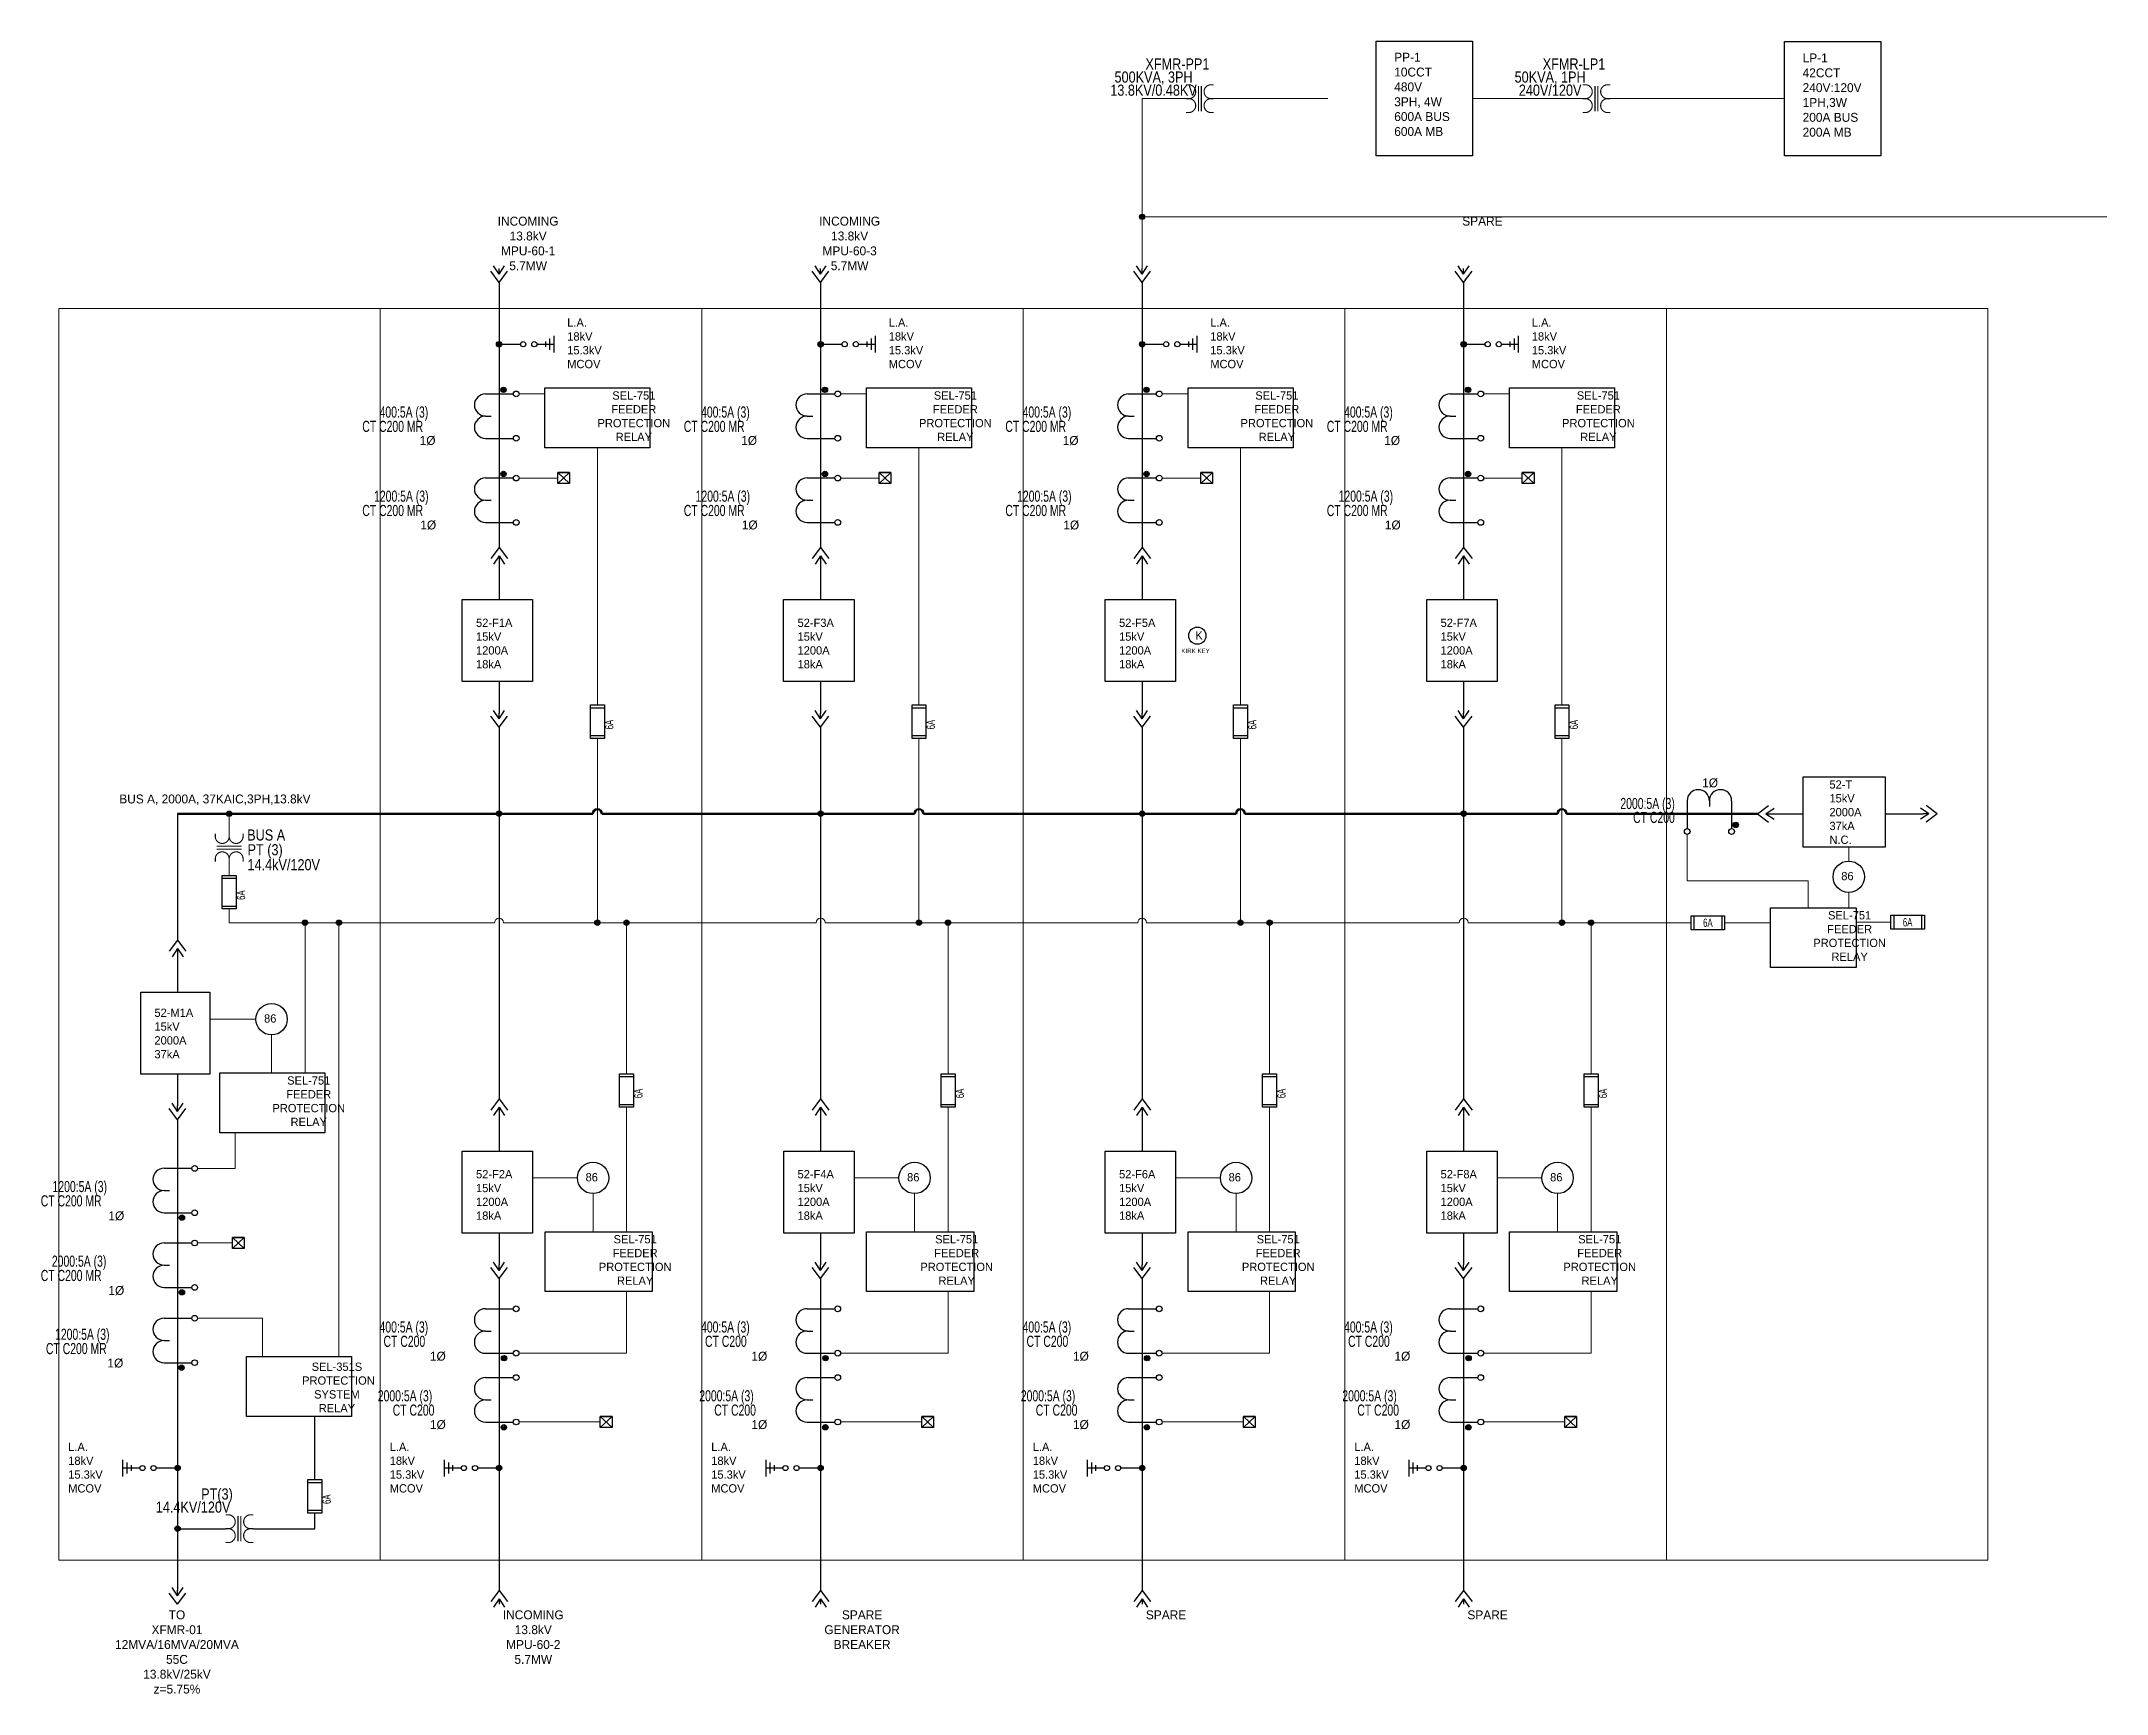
# Model space of a CAD drawing. Header units: metres. Extents: x 0 to 23.2, y 2.7 to 21.3.
import ezdxf
from ezdxf.enums import TextEntityAlignment as Align

# ---------------------------------------------------------------- set-up
doc = ezdxf.new("R2010")
doc.units = ezdxf.units.M
doc.header["$LTSCALE"] = 0.15
for name, color, linetype, lineweight in [('SLD_BUS', 5, 'Continuous', 50), ('SLD_CONTROL', 7, 'Continuous', 13), ('SLD_CUBICLE', 8, 'Continuous', 13), ('SLD_SYMS', 7, 'Continuous', 25), ('SLD_TEXT', 7, 'Continuous', 13), ('SLD_WIRE', 7, 'Continuous', 25)]:
    doc.layers.add(name, color=color, linetype=linetype, lineweight=lineweight)
doc.styles.add('WD', font='txt')

msp = doc.modelspace()

# ---------------------------------------------------------------- texts
at = {"layer": 'SLD_TEXT', "attachment_point": 1}
for s, insert, char_height in [('PP-1\\P10CCT\\P480V\\P3PH, 4W\\P600A BUS\\P600A MB', (15.2374, 21.1503), 0.1), ('LP-1\\P42CCT\\P240V:120V\\P1PH,3W\\P200A BUS\\P200A MB', (19.823, 21.142), 0.1), ('\\pxqc;INCOMING\\P13.8kV\\PMPU-60-1\\P5.7MW', (5.171, 19.31), 0.1), ('\\pxqc;INCOMING\\P13.8kV\\PMPU-60-3\\P5.7MW', (8.781, 19.31), 0.1), ('\\pxqc;SPARE', (16.001, 19.31), 0.1), ('L.A.\\P18kV\\P15.3kV\\PMCOV', (5.952, 18.168), 0.093), ('L.A.\\P18kV\\P15.3kV\\PMCOV', (9.562, 18.168), 0.093), ('L.A.\\P18kV\\P15.3kV\\PMCOV', (13.172, 18.168), 0.093), ('L.A.\\P18kV\\P15.3kV\\PMCOV', (16.782, 18.168), 0.093), ('\\pxqc;SEL-751\\PFEEDER\\PPROTECTION\\PRELAY', (6.292, 17.35), 0.093), ('\\pxqc;SEL-751\\PFEEDER\\PPROTECTION\\PRELAY', (9.902, 17.35), 0.093), ('\\pxqc;SEL-751\\PFEEDER\\PPROTECTION\\PRELAY', (13.512, 17.35), 0.093), ('\\pxqc;SEL-751\\PFEEDER\\PPROTECTION\\PRELAY', (17.122, 17.35), 0.093), ('\\pxqc;1%%C', (4.295, 16.849), 0.1), ('\\pxqc;1%%C', (7.905, 16.849), 0.1), ('\\pxqc;1%%C', (11.515, 16.849), 0.1), ('\\pxqc;1%%C', (15.125, 16.849), 0.1), ('\\pxqc;1%%C', (4.302, 15.9), 0.1), ('\\pxqc;1%%C', (7.912, 15.9), 0.1), ('\\pxqc;1%%C', (11.522, 15.9), 0.1), ('\\pxqc;1%%C', (15.132, 15.9), 0.1), ('52-F1A\\P15kV\\P1200A\\P18kA', (4.928, 14.799), 0.093), ('52-F3A\\P15kV\\P1200A\\P18kA', (8.538, 14.799), 0.093), ('52-F5A\\P15kV\\P1200A\\P18kA', (12.148, 14.799), 0.093), ('\\pxqc;K', (12.9989, 14.6565), 0.093), ('52-F7A\\P15kV\\P1200A\\P18kA', (15.758, 14.799), 0.093), ('\\pxqc;KIRK KEY', (12.8476, 14.4627), 0.05), ('\\pxqc;1%%C', (18.695, 13.006), 0.1), ('BUS A, 2000A, 37KAIC,3PH,13.8kV', (0.922, 12.825), 0.1), ('52-T\\P15kV\\P2000A\\P37kA\\PN.C.', (20.124, 12.984), 0.093), ('\\pxqc;86', (20.257, 11.956), 0.093), ('\\pxqc;SEL-751\\PFEEDER\\PPROTECTION\\PRELAY', (19.943, 11.516), 0.093), ('52-M1A\\P15kV\\P2000A\\P37kA', (1.317, 10.422), 0.093), ('\\pxqc;86', (2.548, 10.358), 0.093), ('\\pxqc;SEL-751\\PFEEDER\\PPROTECTION\\PRELAY', (2.642, 9.662), 0.093), ('52-F2A\\P15kV\\P1200A\\P18kA', (4.928, 8.61), 0.093), ('52-F4A\\P15kV\\P1200A\\P18kA', (8.538, 8.61), 0.093), ('52-F6A\\P15kV\\P1200A\\P18kA', (12.148, 8.61), 0.093), ('52-F8A\\P15kV\\P1200A\\P18kA', (15.758, 8.61), 0.093), ('\\pxqc;86', (6.158, 8.576), 0.093), ('\\pxqc;86', (9.768, 8.576), 0.093), ('\\pxqc;86', (13.378, 8.576), 0.093), ('\\pxqc;86', (16.988, 8.576), 0.093), ('\\pxqc;1%%C', (0.8, 8.147), 0.1), ('\\pxqc;SEL-751\\PFEEDER\\PPROTECTION\\PRELAY', (6.307, 7.88), 0.093), ('\\pxqc;SEL-751\\PFEEDER\\PPROTECTION\\PRELAY', (9.917, 7.88), 0.093), ('\\pxqc;SEL-751\\PFEEDER\\PPROTECTION\\PRELAY', (13.527, 7.88), 0.093), ('\\pxqc;SEL-751\\PFEEDER\\PPROTECTION\\PRELAY', (17.137, 7.88), 0.093), ('\\pxqc;1%%C', (0.8, 7.309), 0.1), ('\\pxqc;1%%C', (0.789, 6.494), 0.1), ('\\pxqc;1%%C', (4.41, 6.571), 0.1), ('\\pxqc;1%%C', (8.02, 6.571), 0.1), ('\\pxqc;1%%C', (11.63, 6.571), 0.1), ('\\pxqc;1%%C', (15.24, 6.571), 0.1), ('\\pxqc;SEL-351S\\P PROTECTION\\PSYSTEM \\PRELAY', (2.941, 6.449), 0.093), ('\\pxqc;1%%C', (4.41, 5.803), 0.1), ('\\pxqc;1%%C', (8.02, 5.803), 0.1), ('\\pxqc;1%%C', (11.63, 5.803), 0.1), ('\\pxqc;1%%C', (15.24, 5.803), 0.1), ('L.A.\\P18kV\\P15.3kV\\PMCOV', (0.349, 5.549), 0.093), ('L.A.\\P18kV\\P15.3kV\\PMCOV', (3.959, 5.549), 0.093), ('L.A.\\P18kV\\P15.3kV\\PMCOV', (7.569, 5.549), 0.093), ('L.A.\\P18kV\\P15.3kV\\PMCOV', (11.179, 5.549), 0.093), ('L.A.\\P18kV\\P15.3kV\\PMCOV', (14.789, 5.549), 0.093), ('\\pxqc;TO\\PXFMR-01\\P12MVA/16MVA/20MVA\\P55C\\P13.8kV/25kV\\Pz=5.75%', (0.875, 3.668), 0.1), ('\\pxqc;INCOMING\\P13.8kV\\PMPU-60-2\\P5.7MW', (5.229, 3.668), 0.1), ('\\pxqc;SPARE\\PGENERATOR\\PBREAKER', (8.839, 3.668), 0.1), ('\\pxqc;SPARE', (12.449, 3.668), 0.1), ('\\pxqc;SPARE', (16.059, 3.668), 0.1)]:
    msp.add_mtext(s, dxfattribs=dict(at, insert=insert, char_height=char_height))

# ---------------------------------------------------------------- blocks, each defined once
blk = doc.blocks.new('WDDOT')
for radius in [0.03, 0.0187, 0.00929]:
    blk.add_circle((0, 0), radius)
blk = doc.blocks.new('VXF1T1_1-')
at = {"const_width": 0.0125}
for points in [[(-0.156, 0.156), (-0.156, 0.125)], [(-0.141, 0.016), (0.141, 0.016)], [(0, 0.156), (0, 0.125)], [(0.156, 0.156), (0.156, 0.125)], [(-0.156, -0.156), (-0.156, -0.125)], [(-0.141, -0.016), (0.141, -0.016)], [(0, -0.156), (0, -0.125)], [(0.156, -0.156), (0.156, -0.125)]]:
    blk.add_lwpolyline(points, dxfattribs=at)
for points in [[(-0.156, 0.125, 1.000009), (0, 0.125)], [(0, 0.125, 1.000009), (0.156, 0.125)], [(0, -0.125, 1.000009), (-0.156, -0.125)], [(0.156, -0.125, 1.000009), (0, -0.125)]]:
    blk.add_lwpolyline(points, format="xyb", dxfattribs=at)
at = {"linetype": 'Continuous', "style": 'WD', "width": 0.85, "flags": 8}
blk.add_attdef('TERM01', text='', height=0.125, dxfattribs=at).set_placement((-0.055, 0.238), align=Align.RIGHT)
at = {"style": 'WD', "width": 0.85}
for tag, p in [('LOC', (0.203, 0.109)), ('INST', (0.203, 0.281)), ('TAG1', (0.205, -0.061)), ('DESC1', (0.203, -0.234)), ('DESC2', (0.203, -0.406)), ('DESC3', (0.203, -0.578))]:
    blk.add_attdef(tag, p, '', height=0.125, dxfattribs=at)
for tag, p in [('RATING1', (-0.281, 0.031)), ('RATING2', (-0.281, -0.141))]:
    blk.add_attdef(tag, text='', height=0.125, dxfattribs=at).set_placement(p, align=Align.RIGHT)
at = {"color": 7, "style": 'WD', "flags": 1}
for tag, p in [('X2TERM01', (0, 0.156)), ('X8TERM02', (0, -0.156))]:
    blk.add_attdef(tag, p, '', height=0.0125, dxfattribs=at)
at = {"linetype": 'Continuous', "style": 'WD', "width": 0.85, "flags": 8}
blk.add_attdef('TERM02', text='', height=0.125, dxfattribs=at).set_placement((-0.041, -0.213), align=Align.TOP_RIGHT)
at = {"style": 'WD', "flags": 9}
for tag, p in [('WDBLKNAM', (-0.191, -0.153)), ('FAMILY', (-0.205, -0.021)), ('WDTYPE', (-0.191, -0.138))]:
    blk.add_attdef(tag, text='', height=0.01, dxfattribs=at).set_placement(p, align=Align.RIGHT)
at = {"linetype": 'Continuous', "style": 'WD', "flags": 9}
blk.add_attdef('ASSYCODE', text='', height=0.01, dxfattribs=at).set_placement((-0.216, -0.091), align=Align.CENTER)
for tag, p in [('MFG', (-0.205, -0.073)), ('CAT', (-0.205, -0.058))]:
    blk.add_attdef(tag, text='', height=0.01, dxfattribs=at).set_placement(p, align=Align.RIGHT)
blk = doc.blocks.new('VFU1')
for p, q in [((-0.078, -0.188), (-0.078, 0.188)), ((-0.078, 0.188), (0.078, 0.188)), ((-0.078, 0.156), (0.078, 0.156)), ((0.078, 0.188), (0.078, -0.188)), ((-0.078, -0.156), (0.078, -0.156)), ((0.078, -0.188), (-0.078, -0.188))]:
    blk.add_line(p, q)
at = {"linetype": 'Continuous', "style": 'WD'}
for tag, height, flags, p in [('TERM01', 0.0625, 8, (-0.055, 0.207)), ('MFG', 0.01, 9, (-0.08, -0.088)), ('CAT', 0.01, 9, (-0.08, -0.073))]:
    blk.add_attdef(tag, text='', height=height, dxfattribs=dict(at, flags=flags)).set_placement(p, align=Align.RIGHT)
at = {"color": 7, "style": 'WD'}
for tag, p in [('X4LINK', (-0.125, 0)), ('X1LINK', (0.141, 0))]:
    blk.add_attdef(tag, p, '', height=0.01, dxfattribs=at)
at = {"style": 'WD', "width": 0.7}
blk.add_attdef('RATING1', text='', height=0.0938, rotation=90, dxfattribs=at).set_placement((0, 0), align=Align.MIDDLE_CENTER)
at = {"color": 7, "style": 'WD', "flags": 1}
for tag, p in [('X2TERM01', (0, 0.188)), ('X8TERM02', (0, -0.188))]:
    blk.add_attdef(tag, p, '', height=0.0109, dxfattribs=at)
at = {"style": 'WD'}
for tag, p, height, width in [('TAG1', (0.158, -0.061), 0.109, 0.9), ('LOC', (0.281, 0.078), 0.0625, 0.7), ('INST', (0.281, 0.163), 0.0625, 0.7), ('DESC1', (0.281, -0.196), 0.0625, 0.7), ('DESC2', (0.281, -0.29), 0.0625, 0.7), ('DESC3', (0.281, -0.375), 0.0625, 0.7)]:
    blk.add_attdef(tag, p, '', height=height, dxfattribs=dict(at, width=width))
at = {"linetype": 'Continuous', "style": 'WD', "flags": 8}
blk.add_attdef('TERM02', text='', height=0.0625, dxfattribs=at).set_placement((-0.041, -0.213), align=Align.TOP_RIGHT)
at = {"linetype": 'Continuous', "style": 'WD', "flags": 9}
blk.add_attdef('ASSYCODE', text='', height=0.01, dxfattribs=at).set_placement((-0.098, -0.108), align=Align.CENTER)
at = {"style": 'WD', "flags": 9}
blk.add_attdef('FAMILY', text='', height=0.01, dxfattribs=at).set_placement((-0.08, -0.036), align=Align.RIGHT)
blk = doc.blocks.new('VCN1PJ')
for p, q in [((0, 0.062), (-0.094, -0.062)), ((0, 0.062), (0.094, -0.062)), ((0, -0.031), (-0.062, -0.125)), ((0, -0.031), (0.062, -0.125)), ((0, -0.031), (0, -0.094))]:
    blk.add_line(p, q)
at = {"style": 'WD', "width": 0.7}
for tag, p in [('INST', (0.229, 0.85)), ('LOC', (-0.062, 0.68)), ('DESC1', (-0.062, 0.511)), ('DESC2', (-0.062, 0.354))]:
    blk.add_attdef(tag, text='', height=0.125, dxfattribs=at).set_placement(p, align=Align.RIGHT)
at = {"style": 'WD'}
blk.add_attdef('TAG1', text='', height=0.125, dxfattribs=at).set_placement((-0.062, 0.094), align=Align.RIGHT)
for tag, p, height, flags in [('WDBLKNAM', (-0.132, 0.045), 0.01, 9), ('FAMILY', (-0.132, 0.064), 0.01, 9), ('X2TERM02', (0, 0.062), 0.0125, 1), ('X2TERMDESC02', (0.026, 0.042), 0.01, 1), ('X8TERM01', (0, -0.094), 0.0125, 1), ('X8TERMDESC01', (0.013, -0.115), 0.01, 1)]:
    blk.add_attdef(tag, p, '', height=height, dxfattribs=dict(at, flags=flags))
at = {"linetype": 'Continuous', "style": 'WD', "flags": 9}
for tag, p in [('MFG', (-0.109, 0)), ('CAT', (-0.107, 0.019)), ('ASSYCODE', (-0.109, -0.014))]:
    blk.add_attdef(tag, text='', height=0.01, dxfattribs=at).set_placement(p, align=Align.CENTER)
at = {"linetype": 'Continuous', "style": 'WD', "flags": 8}
blk.add_attdef('TERM02', (0.047, 0.062), '', height=0.125, dxfattribs=at)
at = {"style": 'WD'}
for tag, p in [('X4LINK', (-0.125, -0.062)), ('X1LINK', (0.125, -0.062))]:
    blk.add_attdef(tag, p, '', height=0.01, dxfattribs=at)
at = {"linetype": 'Continuous', "style": 'WD', "flags": 8}
blk.add_attdef('TERM01', text='', height=0.125, dxfattribs=at).set_placement((0.047, -0.156), align=Align.TOP_LEFT)
blk = doc.blocks.new('VXF1CT')
for p, q in [((-0.344, 0.25), (-0.032, 0.25)), ((-0.344, 0), (-0.281, 0)), ((-0.344, -0.25), (-0.032, -0.25))]:
    blk.add_line(p, q)
for centre in [(0, 0.249), (0, -0.249)]:
    blk.add_circle(centre, 0.0322)
for centre in [(-0.344, 0.125), (-0.344, -0.125)]:
    blk.add_arc(centre, 0.125, 90, 270)
at = {"linetype": 'Continuous', "style": 'WD', "flags": 8}
for tag, p in [('TERM02', (-0.045, 0.267)), ('TERM01', (-0.055, -0.231))]:
    blk.add_attdef(tag, text='', height=0.125, dxfattribs=at).set_placement(p, align=Align.RIGHT)
at = {"style": 'WD'}
for tag, p, height, flags in [('X2TERM02', (0, 0.281), 0.0125, 1), ('X1TERM02', (0.032, 0.249), 0.0125, 1), ('FAMILY', (-0.196, 0.191), 0.01, 9), ('X8TERM01', (0, -0.283), 0.0125, 1), ('X1TERM01', (0.032, -0.251), 0.0125, 1)]:
    blk.add_attdef(tag, p, '', height=height, dxfattribs=dict(at, flags=flags))
blk.add_attdef('TYPE', text='', height=0.125, dxfattribs=at).set_placement((-0.047, -0.047), align=Align.CENTER)
at = {"linetype": 'Continuous', "style": 'WD', "flags": 9}
for tag, p in [('ASSYCODE', (-0.171, 0.119)), ('MFG', (-0.173, 0.143)), ('CAT', (-0.171, 0.162))]:
    blk.add_attdef(tag, text='', height=0.01, dxfattribs=at).set_placement(p, align=Align.CENTER)
at = {"style": 'WD'}
blk.add_attdef('TAG1', (0.281, 0.031), '', height=0.125, dxfattribs=at)
at = {"style": 'WD', "width": 0.7}
blk.add_attdef('RATING1', (0.281, -0.125), '', height=0.125, dxfattribs=at)
for tag, p in [('INST', (-0.227, -0.422)), ('DESC1', (-0.201, -0.757)), ('LOC', (-0.201, -0.601)), ('DESC2', (-0.201, -0.914))]:
    blk.add_attdef(tag, text='', height=0.125, dxfattribs=at).set_placement(p, align=Align.CENTER)
blk = doc.blocks.new('HGND2')
for p, q in [((0, 0.09375), (0, -0.09375)), ((0.046875, 0.0625), (0.046875, -0.0625)), ((0.09375, 0.03125), (0.09375, -0.03125))]:
    blk.add_line(p, q)
at = {"style": 'WD', "flags": 1}
blk.add_attdef('X4TERM01', (0, 0), '', height=0.01, dxfattribs=at)
blk = doc.blocks.new('HXF1T1_1-')
for points in [[(-0.156, 0, 0.0125, 0.0125, 0), (-0.126, 0, 0.0125, 0.0125, 1.005682), (-0.125, 0.156, 0, 0, 0)], [(0.156, 0, 0.0125, 0.0125, 0), (0.124, 0, 0.0125, 0.0125, 0.994377), (0.125, -0.156, 0, 0, 0)]]:
    blk.add_lwpolyline(points, format="xyseb")
at = {"const_width": 0.0125}
for points in [[(-0.156, 0.156), (-0.125, 0.156)], [(-0.016, -0.141), (-0.016, 0.141)], [(0.016, -0.141), (0.016, 0.141)], [(0.156, 0.156), (0.125, 0.156)], [(-0.156, -0.156), (-0.125, -0.156)], [(0.156, -0.156), (0.125, -0.156)]]:
    blk.add_lwpolyline(points, dxfattribs=at)
for points in [[(-0.125, -0.156, 1.000009), (-0.125, 0)], [(0.125, 0.156, 1.000009), (0.125, 0)]]:
    blk.add_lwpolyline(points, format="xyb", dxfattribs=at)
at = {"style": 'WD', "width": 0.85}
for tag, p in [('INST', (-0.012, 0.592)), ('LOC', (-0.012, 0.42)), ('TAG1', (-0.01, 0.25)), ('RATING1', (-0.01, -0.344)), ('RATING2', (-0.01, -0.516)), ('DESC1', (-0.01, -0.687)), ('DESC2', (-0.01, -0.859)), ('DESC3', (-0.01, -1.031))]:
    blk.add_attdef(tag, text='', height=0.125, dxfattribs=at).set_placement(p, align=Align.CENTER)
at = {"style": 'WD', "flags": 9}
blk.add_attdef('WDTYPE', text='', height=0.01, dxfattribs=at).set_placement((-0.221, 0.075), align=Align.RIGHT)
at = {"color": 7, "style": 'WD', "flags": 1}
for tag, p in [('X4TERM01', (-0.156, 0)), ('X1TERM02', (0.156, 0))]:
    blk.add_attdef(tag, p, '', height=0.0125, dxfattribs=at)
at = {"style": 'WD'}
for tag, p in [('X2LINK', (0, 0.156)), ('X8LINK', (0, -0.172))]:
    blk.add_attdef(tag, p, '', height=0.01, dxfattribs=at)
at = {"linetype": 'Continuous', "style": 'WD', "flags": 9}
for tag, p in [('ASSYCODE', (0.219, 0.062)), ('MFG', (0.228, 0.089)), ('CAT', (0.23, 0.108))]:
    blk.add_attdef(tag, text='', height=0.01, dxfattribs=at).set_placement(p, align=Align.CENTER)
at = {"style": 'WD', "flags": 9}
for tag, p in [('FAMILY', (0.206, 0.131)), ('CONTACT', (0.206, 0.04))]:
    blk.add_attdef(tag, p, '', height=0.01, dxfattribs=at)
at = {"linetype": 'Continuous', "style": 'WD', "flags": 8}
blk.add_attdef('TERM01', text='', height=0.125, dxfattribs=at).set_placement((-0.229, -0.031), align=Align.TOP_RIGHT)
blk.add_attdef('TERM02', text='', height=0.125, dxfattribs=at).set_placement((0.208, -0.031), align=Align.TOP_LEFT)
blk = doc.blocks.new('HXF1CT')
for p, q in [((-0.25, 0.344), (-0.25, 0.032)), ((0, 0.344), (0, 0.281)), ((0.25, 0.344), (0.25, 0.032))]:
    blk.add_line(p, q)
for centre in [(-0.249, 0), (0.249, 0)]:
    blk.add_circle(centre, 0.0322)
for centre in [(-0.125, 0.344), (0.125, 0.344)]:
    blk.add_arc(centre, 0.125, 0, 180)
at = {"style": 'WD', "width": 0.7}
for tag, p in [('INST', (-0.388, 0.577)), ('LOC', (-0.388, 0.408)), ('DESC1', (-0.388, 0.252)), ('DESC2', (-0.388, 0.095))]:
    blk.add_attdef(tag, text='', height=0.125, dxfattribs=at).set_placement(p, align=Align.RIGHT)
at = {"style": 'WD'}
blk.add_attdef('TYPE', text='', height=0.125, dxfattribs=at).set_placement((0, 0.125), align=Align.CENTER)
blk.add_attdef('TAG1', (0.368, 0.188), '', height=0.125, dxfattribs=at)
for tag, p, height, flags in [('X4TERM01', (-0.281, 0), 0.0125, 1), ('X1TERM02', (0.281, 0), 0.0125, 1), ('FAMILY', (0.304, 0.191), 0.01, 9), ('X8TERM01', (-0.249, -0.032), 0.0125, 1), ('X8TERM02', (0.249, -0.032), 0.0125, 1)]:
    blk.add_attdef(tag, p, '', height=height, dxfattribs=dict(at, flags=flags))
at = {"linetype": 'Continuous', "style": 'WD', "flags": 9}
for tag, p in [('ASSYCODE', (0.328, 0.125)), ('MFG', (0.327, 0.143)), ('CAT', (0.329, 0.162))]:
    blk.add_attdef(tag, text='', height=0.01, dxfattribs=at).set_placement(p, align=Align.CENTER)
at = {"style": 'WD', "width": 0.7}
blk.add_attdef('RATING1', (0.368, 0.031), '', height=0.125, dxfattribs=at)
at = {"linetype": 'Continuous', "style": 'WD', "flags": 8}
for tag, p in [('TERM01', (-0.188, -0.031)), ('TERM02', (0.328, -0.031))]:
    blk.add_attdef(tag, text='', height=0.125, dxfattribs=at).set_placement(p, align=Align.TOP_LEFT)
blk = doc.blocks.new('HFU1')
for p, q in [((-0.188, -0.078), (-0.188, 0.078)), ((-0.188, 0.078), (0.188, 0.078)), ((-0.156, 0.078), (-0.156, -0.078)), ((0.156, 0.078), (0.156, -0.078)), ((0.188, 0.078), (0.188, -0.078)), ((0.188, -0.078), (-0.188, -0.078))]:
    blk.add_line(p, q)
at = {"style": 'WD'}
blk.add_attdef('TAG1', text='', height=0.109, dxfattribs=at).set_placement((0, 0.125), align=Align.CENTER)
at = {"style": 'WD', "width": 0.7}
for tag, p in [('INST', (0, 0.366)), ('LOC', (0, 0.281)), ('DESC1', (0.008, -0.228)), ('DESC2', (0.008, -0.322)), ('DESC3', (0.008, -0.406))]:
    blk.add_attdef(tag, text='', height=0.0625, dxfattribs=at).set_placement(p, align=Align.CENTER)
at = {"linetype": 'Continuous', "style": 'WD', "flags": 9}
for tag, p in [('ASSYCODE', (0.157, 0.251)), ('MFG', (0.156, 0.083)), ('CAT', (0.156, 0.102))]:
    blk.add_attdef(tag, text='', height=0.01, dxfattribs=at).set_placement(p, align=Align.CENTER)
at = {"style": 'WD'}
for tag, p, height, flags in [('X4TERM01', (-0.188, 0), 0.0109, 1), ('FAMILY', (0.129, 0.108), 0.01, 9), ('X1TERM02', (0.188, 0), 0.0109, 1)]:
    blk.add_attdef(tag, p, '', height=height, dxfattribs=dict(at, flags=flags))
at = {"style": 'WD', "width": 0.7}
blk.add_attdef('RATING1', text='', height=0.0938, dxfattribs=at).set_placement((0, 0), align=Align.MIDDLE_CENTER)
at = {"style": 'WD'}
for tag, p in [('X2LINK', (0, 0.109)), ('X8LINK', (0, -0.109))]:
    blk.add_attdef(tag, p, '', height=0.01, dxfattribs=at)
at = {"linetype": 'Continuous', "style": 'WD', "flags": 8}
blk.add_attdef('TERM01', text='', height=0.0625, dxfattribs=at).set_placement((-0.25, -0.016), align=Align.TOP_RIGHT)
blk.add_attdef('TERM02', text='', height=0.0625, dxfattribs=at).set_placement((0.25, -0.016), align=Align.TOP_LEFT)

# ---------------------------------------------------------------- linework, layer by layer
at = {"layer": 'SLD_BUS'}
for p, q in [((1.577, 12.609), (6.241, 12.609)), ((6.341, 12.609), (9.851, 12.609)), ((9.951, 12.609), (13.461, 12.609)), ((13.561, 12.609), (17.071, 12.609)), ((17.171, 12.609), (19.316, 12.609))]:
    msp.add_line(p, q, dxfattribs=at)
for centre in [(6.291, 12.609), (9.901, 12.609), (13.511, 12.609), (17.121, 12.609)]:
    msp.add_arc(centre, 0.05, 0, 180, dxfattribs=at)
at = {"layer": 'SLD_CONTROL'}
for p, q in [((12.4074, 18.68), (12.4074, 20.6361)), ((12.4074, 20.6361), (12.8992, 20.6361)), ((13.2117, 20.6351), (14.4916, 20.6351)), ((16.1148, 20.6351), (17.3519, 20.6351)), ((17.6644, 20.6351), (19.1654, 20.6351)), ((18.119, 20.635), (19.62, 20.635)), ((12.407, 19.3084), (23.237, 19.3084)), ((5.411, 17.321), (5.702, 17.321)), ((9.021, 17.321), (9.312, 17.321)), ((12.631, 17.321), (12.922, 17.321)), ((16.241, 17.321), (16.532, 17.321)), ((6.291, 13.83), (6.291, 16.716)), ((9.901, 13.83), (9.901, 16.716)), ((13.511, 13.83), (13.511, 16.716)), ((17.121, 13.83), (17.121, 16.716)), ((5.411, 16.377), (5.845, 16.377)), ((9.021, 16.377), (9.455, 16.377)), ((12.631, 16.377), (13.065, 16.377)), ((16.241, 16.377), (16.675, 16.377)), ((6.291, 11.386), (6.291, 13.455)), ((9.901, 11.386), (9.901, 13.455)), ((13.511, 11.386), (13.511, 13.455)), ((17.121, 11.386), (17.121, 13.455)), ((2.1562, 12.3848), (2.1562, 12.6085)), ((18.527, 11.856), (18.527, 12.377)), ((2.1562, 11.9165), (2.1562, 12.0723)), ((20.341, 12.078), (20.341, 12.234)), ((19.885, 11.856), (18.527, 11.856)), ((19.885, 11.555), (19.885, 11.856)), ((20.341, 11.726), (20.341, 11.555)), ((2.1562, 11.386), (2.1562, 11.5415)), ((2.1562, 11.386), (5.137, 11.386)), ((3.0078, 9.6998), (3.0078, 11.386)), ((3.3883, 6.5163), (3.3883, 11.386)), ((5.237, 11.386), (8.747, 11.386)), ((6.6176, 9.6906), (6.6176, 11.386)), ((8.847, 11.386), (12.357, 11.386)), ((10.2276, 9.6906), (10.2276, 11.386)), ((12.457, 11.386), (15.967, 11.386)), ((13.8376, 9.6906), (13.8376, 11.386)), ((16.067, 11.386), (18.571, 11.386)), ((17.4476, 9.6906), (17.4476, 11.386)), ((18.946, 11.386), (19.462, 11.386)), ((20.814, 11.391), (20.426, 11.391)), ((1.9407, 10.303), (2.4562, 10.303)), ((2.6324, 10.1269), (2.6324, 9.6998)), ((6.6176, 7.9183), (6.6176, 9.3156)), ((10.2276, 7.9183), (10.2276, 9.3156)), ((13.8376, 7.9183), (13.8376, 9.3156)), ((17.4476, 7.9183), (17.4476, 9.3156)), ((2.2231, 8.6289), (2.2231, 9.0274)), ((1.8011, 8.6289), (2.2231, 8.6289)), ((5.562, 8.522), (6.066, 8.522)), ((9.172, 8.522), (9.676, 8.522)), ((12.782, 8.522), (13.286, 8.522)), ((16.392, 8.522), (16.896, 8.522)), ((6.242, 8.345), (6.242, 7.918)), ((9.852, 8.345), (9.852, 7.918)), ((13.462, 8.345), (13.462, 7.918)), ((17.072, 8.345), (17.072, 7.918)), ((1.8011, 7.7913), (2.1943, 7.7913)), ((6.6176, 6.5545), (6.6176, 7.2459)), ((10.2276, 6.5545), (10.2276, 7.2459)), ((13.8376, 6.5545), (13.8376, 7.2459)), ((17.4476, 6.5545), (17.4476, 7.2459)), ((1.8011, 6.9464), (2.5293, 6.9464)), ((2.5293, 6.5129), (2.5293, 6.9464)), ((5.411, 6.5545), (6.6176, 6.5545)), ((9.021, 6.5545), (10.2276, 6.5545)), ((12.631, 6.5545), (13.8376, 6.5545)), ((16.241, 6.5545), (17.4476, 6.5545)), ((5.4109, 5.7823), (6.3232, 5.7823)), ((9.0209, 5.7823), (9.9332, 5.7823)), ((12.6309, 5.7823), (13.5432, 5.7823)), ((16.2409, 5.7823), (17.1532, 5.7823))]:
    msp.add_line(p, q, dxfattribs=at)
for centre in [(5.187, 11.386), (8.797, 11.386), (12.407, 11.386), (16.017, 11.386)]:
    msp.add_arc(centre, 0.05, 0, 180, dxfattribs=at)
at = {"layer": 'SLD_CUBICLE'}
for points in [[(0.243, 18.281), (3.853, 18.281), (3.853, 4.231), (0.243, 4.231)], [(3.853, 18.281), (7.463, 18.281), (7.463, 4.231), (3.853, 4.231)], [(7.463, 18.281), (11.073, 18.281), (11.073, 4.231), (7.463, 4.231)], [(11.073, 18.281), (14.683, 18.281), (14.683, 4.231), (11.073, 4.231)], [(14.683, 18.281), (18.293, 18.281), (18.293, 4.231), (14.683, 4.231)], [(18.293, 18.281), (21.903, 18.281), (21.903, 4.231), (18.293, 4.231)]]:
    msp.add_lwpolyline(points, close=True, dxfattribs=at)
at = {"layer": 'SLD_SYMS'}
for p, q in [((5.9768, 16.4384), (5.8451, 16.4384)), ((5.8451, 16.3157), (5.9768, 16.4384)), ((5.8451, 16.4384), (5.9768, 16.3157)), ((9.5868, 16.4384), (9.4551, 16.4384)), ((9.4551, 16.3157), (9.5868, 16.4384)), ((9.4551, 16.4384), (9.5868, 16.3157)), ((13.1968, 16.4384), (13.0651, 16.4384)), ((13.0651, 16.3157), (13.1968, 16.4384)), ((13.0651, 16.4384), (13.1968, 16.3157)), ((16.8068, 16.4384), (16.6751, 16.4384)), ((16.6751, 16.3157), (16.8068, 16.4384)), ((16.6751, 16.4384), (16.8068, 16.3157)), ((2.326, 7.8527), (2.1943, 7.8527)), ((2.1943, 7.73), (2.326, 7.8527)), ((2.1943, 7.8527), (2.326, 7.73)), ((6.4549, 5.8436), (6.3232, 5.8436)), ((6.3232, 5.7209), (6.4549, 5.8436)), ((6.3232, 5.8436), (6.4549, 5.7209)), ((10.0649, 5.8436), (9.9332, 5.8436)), ((9.9332, 5.7209), (10.0649, 5.8436)), ((9.9332, 5.8436), (10.0649, 5.7209)), ((13.6749, 5.8436), (13.5432, 5.8436)), ((13.5432, 5.7209), (13.6749, 5.8436)), ((13.5432, 5.8436), (13.6749, 5.7209)), ((17.2849, 5.8436), (17.1532, 5.8436)), ((17.1532, 5.7209), (17.2849, 5.8436)), ((17.1532, 5.8436), (17.2849, 5.7209))]:
    msp.add_line(p, q, dxfattribs=at)
for points in [[(15.0346, 21.2784), (16.1148, 21.2784), (16.1148, 19.9919), (15.0346, 19.9919)], [(19.62, 21.278), (20.701, 21.278), (20.701, 19.992), (19.62, 19.992)], [(5.702, 17.388), (6.881, 17.388), (6.881, 16.716), (5.702, 16.716)], [(9.312, 17.388), (10.491, 17.388), (10.491, 16.716), (9.312, 16.716)], [(12.922, 17.388), (14.101, 17.388), (14.101, 16.716), (12.922, 16.716)], [(16.532, 17.388), (17.711, 17.388), (17.711, 16.716), (16.532, 16.716)], [(5.8451, 16.4384), (5.9768, 16.4384), (5.9768, 16.3157), (5.8451, 16.3157)], [(9.4551, 16.4384), (9.5868, 16.4384), (9.5868, 16.3157), (9.4551, 16.3157)], [(13.0651, 16.4384), (13.1968, 16.4384), (13.1968, 16.3157), (13.0651, 16.3157)], [(16.6751, 16.4384), (16.8068, 16.4384), (16.8068, 16.3157), (16.6751, 16.3157)], [(4.772, 15.013), (5.562, 15.013), (5.562, 14.092), (4.772, 14.092)], [(8.382, 15.013), (9.172, 15.013), (9.172, 14.092), (8.382, 14.092)], [(11.992, 15.013), (12.782, 15.013), (12.782, 14.092), (11.992, 14.092)], [(15.602, 15.013), (16.392, 15.013), (16.392, 14.092), (15.602, 14.092)], [(19.8279, 13.0233), (20.7485, 13.0233), (20.7485, 12.2337), (19.8279, 12.2337)], [(19.4623, 11.5546), (20.425, 11.5546), (20.425, 10.8822), (19.4623, 10.8822)], [(1.1641, 10.6065), (1.9407, 10.6065), (1.9407, 9.6859), (1.1641, 9.6859)], [(2.0524, 9.6998), (3.2311, 9.6998), (3.2311, 9.0274), (2.0524, 9.0274)], [(4.7722, 8.8231), (5.5618, 8.8231), (5.5618, 7.9025), (4.7722, 7.9025)], [(8.3822, 8.8231), (9.1718, 8.8231), (9.1718, 7.9025), (8.3822, 7.9025)], [(11.9922, 8.8231), (12.7818, 8.8231), (12.7818, 7.9025), (11.9922, 7.9025)], [(15.6022, 8.8231), (16.3918, 8.8231), (16.3918, 7.9025), (15.6022, 7.9025)], [(5.703, 7.9183), (6.9064, 7.9183), (6.9064, 7.2459), (5.703, 7.2459)], [(9.313, 7.9183), (10.5164, 7.9183), (10.5164, 7.2459), (9.313, 7.2459)], [(12.923, 7.9183), (14.1264, 7.9183), (14.1264, 7.2459), (12.923, 7.2459)], [(16.533, 7.9183), (17.7364, 7.9183), (17.7364, 7.2459), (16.533, 7.2459)], [(2.1943, 7.8527), (2.326, 7.8527), (2.326, 7.73), (2.1943, 7.73)], [(2.352, 6.5163), (3.5307, 6.5163), (3.5307, 5.8439), (2.352, 5.8439)], [(6.3232, 5.8436), (6.4549, 5.8436), (6.4549, 5.7209), (6.3232, 5.7209)], [(9.9332, 5.8436), (10.0649, 5.8436), (10.0649, 5.7209), (9.9332, 5.7209)], [(13.5432, 5.8436), (13.6749, 5.8436), (13.6749, 5.7209), (13.5432, 5.7209)], [(17.1532, 5.8436), (17.2849, 5.8436), (17.2849, 5.7209), (17.1532, 5.7209)]]:
    msp.add_lwpolyline(points, close=True, dxfattribs=at)
for centre, radius in [((5.457, 17.879), 0.029), ((5.582, 17.879), 0.029), ((9.067, 17.879), 0.029), ((9.192, 17.879), 0.029), ((12.677, 17.879), 0.029), ((12.802, 17.879), 0.029), ((16.287, 17.879), 0.029), ((16.412, 17.879), 0.029), ((13.0274, 14.6078), 0.0966), ((20.341, 11.902), 0.176), ((2.6324, 10.303), 0.1762), ((6.242, 8.522), 0.176), ((9.852, 8.522), 0.176), ((13.462, 8.522), 0.176), ((17.072, 8.522), 0.176), ((1.1825, 5.2651), 0.0289), ((1.3069, 5.2652), 0.0289), ((4.7923, 5.2651), 0.0289), ((4.9167, 5.2652), 0.0289), ((8.4023, 5.2651), 0.0289), ((8.5267, 5.2652), 0.0289), ((12.0123, 5.2651), 0.0289), ((12.1367, 5.2652), 0.0289), ((15.6223, 5.2651), 0.0289), ((15.7467, 5.2652), 0.0289)]:
    msp.add_circle(centre, radius, dxfattribs=at)
at = {"layer": 'SLD_WIRE'}
for p, q in [((5.187, 18.572), (5.187, 15.598)), ((8.797, 18.572), (8.797, 15.598)), ((12.407, 18.572), (12.407, 15.598)), ((16.017, 18.572), (16.017, 15.598)), ((5.187, 17.879), (5.428, 17.879)), ((5.611, 17.879), (5.804, 17.879)), ((8.797, 17.879), (9.038, 17.879)), ((9.221, 17.879), (9.414, 17.879)), ((12.407, 17.879), (12.648, 17.879)), ((12.831, 17.879), (13.024, 17.879)), ((16.017, 17.879), (16.258, 17.879)), ((16.441, 17.879), (16.634, 17.879)), ((5.187, 15.442), (5.187, 15.013)), ((8.797, 15.442), (8.797, 15.013)), ((12.407, 15.442), (12.407, 15.013)), ((16.017, 15.442), (16.017, 15.013)), ((5.187, 14.092), (5.187, 13.736)), ((8.797, 14.092), (8.797, 13.736)), ((12.407, 14.092), (12.407, 13.736)), ((16.017, 14.092), (16.017, 13.736)), ((5.187, 13.58), (5.187, 12.609)), ((8.797, 13.58), (8.797, 12.609)), ((12.407, 13.58), (12.407, 12.609)), ((16.017, 13.58), (16.017, 12.609)), ((1.577, 12.609), (1.577, 11.1916)), ((5.187, 12.609), (5.187, 9.408)), ((8.797, 12.609), (8.797, 9.408)), ((12.407, 12.609), (12.407, 9.408)), ((16.017, 12.609), (16.017, 9.408)), ((19.472, 12.609), (19.828, 12.609)), ((20.748, 12.609), (21.177, 12.609)), ((1.577, 11.0353), (1.577, 10.6065)), ((1.577, 9.6859), (1.577, 9.3303)), ((1.577, 9.174), (1.577, 3.8927)), ((5.187, 9.252), (5.187, 8.8231)), ((8.797, 9.252), (8.797, 8.8231)), ((12.407, 9.252), (12.407, 8.8231)), ((16.017, 9.252), (16.017, 8.8231)), ((5.187, 7.9025), (5.187, 7.547)), ((8.797, 7.9025), (8.797, 7.547)), ((12.407, 7.9025), (12.407, 7.547)), ((16.017, 7.9025), (16.017, 7.547)), ((5.187, 7.391), (5.187, 3.893)), ((8.797, 7.391), (8.797, 3.893)), ((12.407, 7.391), (12.407, 3.893)), ((16.017, 7.391), (16.017, 3.893)), ((3.118, 5.1364), (3.118, 5.8456)), ((1.1537, 5.2651), (0.9603, 5.2651)), ((1.577, 5.2652), (1.3357, 5.2652)), ((4.7635, 5.2651), (4.5701, 5.2651)), ((5.187, 5.2652), (4.9455, 5.2652)), ((8.3735, 5.2651), (8.1801, 5.2651)), ((8.797, 5.2652), (8.5555, 5.2652)), ((11.9835, 5.2651), (11.7901, 5.2651)), ((12.407, 5.2652), (12.1655, 5.2652)), ((15.5935, 5.2651), (15.4001, 5.2651)), ((16.017, 5.2652), (15.7755, 5.2652)), ((3.118, 4.5847), (3.118, 4.7614)), ((1.577, 4.5847), (2.1153, 4.5847)), ((2.4278, 4.5847), (3.118, 4.5847))]:
    msp.add_line(p, q, dxfattribs=at)

# ---------------------------------------------------------------- block references
at = {"layer": 'SLD_SYMS'}
ref = msp.add_blockref('HXF1T1_1-', (13.0554, 20.6351), dxfattribs=at)
ref.add_attrib('DESC2', '500KVA, 3PH', dxfattribs={"layer": '0', "height": 0.125, "style": 'WD', "width": 0.85}).set_placement((12.5352, 20.8149), align=Align.CENTER)
ref.add_attrib('DESC1', 'XFMR-PP1', dxfattribs={"layer": '0', "height": 0.125, "style": 'WD', "width": 0.85}).set_placement((12.8031, 20.9619), align=Align.CENTER)
ref.add_attrib('DESC3', '13.8KV/0.48KV', dxfattribs={"layer": '0', "height": 0.125, "style": 'WD', "width": 0.85}).set_placement((12.5352, 20.6679), align=Align.CENTER)
ref = msp.add_blockref('HXF1T1_1-', (17.5081, 20.6351), dxfattribs=at)
ref.add_attrib('DESC2', '50KVA, 1PH', dxfattribs={"layer": '0', "height": 0.125, "style": 'WD', "width": 0.85}).set_placement((16.9879, 20.8149), align=Align.CENTER)
ref.add_attrib('DESC1', 'XFMR-LP1', dxfattribs={"layer": '0', "height": 0.125, "style": 'WD', "width": 0.85}).set_placement((17.2558, 20.9619), align=Align.CENTER)
ref.add_attrib('DESC3', '240V/120V', dxfattribs={"layer": '0', "height": 0.125, "style": 'WD', "width": 0.85}).set_placement((16.9879, 20.6679), align=Align.CENTER)
for name, p in [('WDDOT', (12.4074, 19.3084)), ('WDDOT', (5.187, 17.879)), ('WDDOT', (8.797, 17.879)), ('WDDOT', (12.407, 17.879)), ('WDDOT', (16.017, 17.879)), ('WDDOT', (5.236, 17.367)), ('WDDOT', (8.846, 17.367)), ('WDDOT', (12.456, 17.367)), ('WDDOT', (16.066, 17.367)), ('WDDOT', (5.236, 16.423)), ('WDDOT', (8.846, 16.423)), ('WDDOT', (12.456, 16.423)), ('WDDOT', (16.066, 16.423)), ('VCN1PJ', (5.187, 15.535)), ('VCN1PJ', (8.797, 15.535)), ('VCN1PJ', (12.407, 15.535)), ('VCN1PJ', (16.017, 15.535)), ('WDDOT', (2.1562, 12.6085)), ('WDDOT', (5.187, 12.609)), ('WDDOT', (8.797, 12.609)), ('WDDOT', (12.407, 12.609)), ('WDDOT', (16.017, 12.609)), ('WDDOT', (19.072, 12.484)), ('WDDOT', (3.0078, 11.386)), ('WDDOT', (3.3883, 11.386)), ('WDDOT', (6.291, 11.386)), ('WDDOT', (6.6176, 11.386)), ('WDDOT', (9.901, 11.386)), ('WDDOT', (10.2276, 11.386)), ('WDDOT', (13.511, 11.386)), ('WDDOT', (13.8376, 11.386)), ('WDDOT', (17.121, 11.386)), ('WDDOT', (17.4476, 11.386)), ('VCN1PJ', (1.577, 11.129)), ('VCN1PJ', (5.187, 9.346)), ('VCN1PJ', (8.797, 9.346)), ('VCN1PJ', (12.407, 9.346)), ('VCN1PJ', (16.017, 9.346)), ('WDDOT', (1.626, 8.0759)), ('WDDOT', (1.626, 7.2383)), ('WDDOT', (5.242, 6.4985)), ('WDDOT', (8.852, 6.4985)), ('WDDOT', (12.462, 6.4985)), ('WDDOT', (16.072, 6.4985)), ('WDDOT', (1.621, 6.3913)), ('WDDOT', (5.24, 5.7233)), ('WDDOT', (8.85, 5.7233)), ('WDDOT', (12.46, 5.7233)), ('WDDOT', (16.07, 5.7233)), ('HGND2', (0.9603, 5.2651)), ('HGND2', (4.5701, 5.2651)), ('HGND2', (8.1801, 5.2651)), ('HGND2', (11.7901, 5.2651)), ('HGND2', (15.4001, 5.2651)), ('WDDOT', (1.577, 5.2652)), ('WDDOT', (5.187, 5.2652)), ('WDDOT', (8.797, 5.2652)), ('WDDOT', (12.407, 5.2652)), ('WDDOT', (16.017, 5.2652)), ('WDDOT', (1.577, 4.5847)), ('VCN1PJ', (5.187, 3.83)), ('VCN1PJ', (8.797, 3.83)), ('VCN1PJ', (12.407, 3.83)), ('VCN1PJ', (16.017, 3.83))]:
    msp.add_blockref(name, p, dxfattribs=at)
for name, p, rotation in [('VCN1PJ', (5.187, 18.635), 180), ('VCN1PJ', (8.797, 18.635), 180), ('VCN1PJ', (12.407, 18.635), 180), ('VCN1PJ', (16.017, 18.635), 180), ('HGND2', (5.804, 17.879), 180), ('HGND2', (9.414, 17.879), 180), ('HGND2', (13.024, 17.879), 180), ('HGND2', (16.634, 17.879), 180), ('VCN1PJ', (5.187, 13.643), 180), ('VCN1PJ', (8.797, 13.643), 180), ('VCN1PJ', (12.407, 13.643), 180), ('VCN1PJ', (16.017, 13.643), 180), ('VCN1PJ', (19.378, 12.609), 90), ('VCN1PJ', (21.271, 12.609), 270), ('VCN1PJ', (1.577, 9.237), 180), ('VCN1PJ', (5.187, 7.453), 180), ('VCN1PJ', (8.797, 7.453), 180), ('VCN1PJ', (12.407, 7.453), 180), ('VCN1PJ', (16.017, 7.453), 180), ('VCN1PJ', (1.577, 3.799), 180)]:
    msp.add_blockref(name, p, dxfattribs=dict(at, rotation=rotation))
ref = msp.add_blockref('VXF1CT', (5.379, 17.072), dxfattribs=at)
ref.add_attrib('DESC1', '400:5A (3)', dxfattribs={"layer": '0', "height": 0.125, "style": 'WD', "width": 0.7}).set_placement((4.118, 17.055), align=Align.CENTER)
ref.add_attrib('DESC2', 'CT C200 MR', dxfattribs={"layer": '0', "height": 0.125, "style": 'WD', "width": 0.7}).set_placement((3.992, 16.894), align=Align.CENTER)
ref = msp.add_blockref('VXF1CT', (8.989, 17.072), dxfattribs=at)
ref.add_attrib('DESC1', '400:5A (3)', dxfattribs={"layer": '0', "height": 0.125, "style": 'WD', "width": 0.7}).set_placement((7.728, 17.055), align=Align.CENTER)
ref.add_attrib('DESC2', 'CT C200 MR', dxfattribs={"layer": '0', "height": 0.125, "style": 'WD', "width": 0.7}).set_placement((7.602, 16.894), align=Align.CENTER)
ref = msp.add_blockref('VXF1CT', (12.599, 17.072), dxfattribs=at)
ref.add_attrib('DESC1', '400:5A (3)', dxfattribs={"layer": '0', "height": 0.125, "style": 'WD', "width": 0.7}).set_placement((11.338, 17.055), align=Align.CENTER)
ref.add_attrib('DESC2', 'CT C200 MR', dxfattribs={"layer": '0', "height": 0.125, "style": 'WD', "width": 0.7}).set_placement((11.212, 16.894), align=Align.CENTER)
ref = msp.add_blockref('VXF1CT', (16.209, 17.072), dxfattribs=at)
ref.add_attrib('DESC1', '400:5A (3)', dxfattribs={"layer": '0', "height": 0.125, "style": 'WD', "width": 0.7}).set_placement((14.948, 17.055), align=Align.CENTER)
ref.add_attrib('DESC2', 'CT C200 MR', dxfattribs={"layer": '0', "height": 0.125, "style": 'WD', "width": 0.7}).set_placement((14.822, 16.894), align=Align.CENTER)
ref = msp.add_blockref('VXF1CT', (5.379, 16.128), dxfattribs=at)
ref.add_attrib('DESC1', '1200:5A (3)', dxfattribs={"layer": '0', "height": 0.125, "style": 'WD', "width": 0.7}).set_placement((4.089, 16.111), align=Align.CENTER)
ref.add_attrib('DESC2', 'CT C200 MR', dxfattribs={"layer": '0', "height": 0.125, "style": 'WD', "width": 0.7}).set_placement((3.992, 15.95), align=Align.CENTER)
ref = msp.add_blockref('VXF1CT', (8.989, 16.128), dxfattribs=at)
ref.add_attrib('DESC1', '1200:5A (3)', dxfattribs={"layer": '0', "height": 0.125, "style": 'WD', "width": 0.7}).set_placement((7.699, 16.111), align=Align.CENTER)
ref.add_attrib('DESC2', 'CT C200 MR', dxfattribs={"layer": '0', "height": 0.125, "style": 'WD', "width": 0.7}).set_placement((7.602, 15.95), align=Align.CENTER)
ref = msp.add_blockref('VXF1CT', (12.599, 16.128), dxfattribs=at)
ref.add_attrib('DESC1', '1200:5A (3)', dxfattribs={"layer": '0', "height": 0.125, "style": 'WD', "width": 0.7}).set_placement((11.309, 16.111), align=Align.CENTER)
ref.add_attrib('DESC2', 'CT C200 MR', dxfattribs={"layer": '0', "height": 0.125, "style": 'WD', "width": 0.7}).set_placement((11.212, 15.95), align=Align.CENTER)
ref = msp.add_blockref('VXF1CT', (16.209, 16.128), dxfattribs=at)
ref.add_attrib('DESC1', '1200:5A (3)', dxfattribs={"layer": '0', "height": 0.125, "style": 'WD', "width": 0.7}).set_placement((14.919, 16.111), align=Align.CENTER)
ref.add_attrib('DESC2', 'CT C200 MR', dxfattribs={"layer": '0', "height": 0.125, "style": 'WD', "width": 0.7}).set_placement((14.822, 15.95), align=Align.CENTER)
ref = msp.add_blockref('VFU1', (6.291, 13.643), dxfattribs=at)
ref.add_attrib('RATING1', '6A', dxfattribs={"layer": '0', "height": 0.09375, "rotation": 90, "style": 'WD', "width": 0.7}).set_placement((6.4233, 13.6098), align=Align.MIDDLE_CENTER)
ref = msp.add_blockref('VFU1', (9.901, 13.643), dxfattribs=at)
ref.add_attrib('RATING1', '6A', dxfattribs={"layer": '0', "height": 0.09375, "rotation": 90, "style": 'WD', "width": 0.7}).set_placement((10.0333, 13.6098), align=Align.MIDDLE_CENTER)
ref = msp.add_blockref('VFU1', (13.511, 13.643), dxfattribs=at)
ref.add_attrib('RATING1', '6A', dxfattribs={"layer": '0', "height": 0.09375, "rotation": 90, "style": 'WD', "width": 0.7}).set_placement((13.6433, 13.6098), align=Align.MIDDLE_CENTER)
ref = msp.add_blockref('VFU1', (17.121, 13.643), dxfattribs=at)
ref.add_attrib('RATING1', '6A', dxfattribs={"layer": '0', "height": 0.09375, "rotation": 90, "style": 'WD', "width": 0.7}).set_placement((17.2533, 13.6098), align=Align.MIDDLE_CENTER)
ref = msp.add_blockref('HXF1CT', (18.776, 12.41), dxfattribs=at)
ref.add_attrib('DESC1', '2000:5A (3)', dxfattribs={"layer": '0', "height": 0.125, "style": 'WD', "width": 0.7}).set_placement((18.388, 12.6616), align=Align.RIGHT)
ref.add_attrib('DESC2', 'CT C200', dxfattribs={"layer": '0', "height": 0.125, "style": 'WD', "width": 0.7}).set_placement((18.388, 12.5054), align=Align.RIGHT)
ref = msp.add_blockref('VXF1T1_1-', (2.1562, 12.2286), dxfattribs=at)
ref.add_attrib('DESC2', 'PT (3)', (2.3628, 12.1425), dxfattribs={"layer": '0', "height": 0.125, "style": 'WD', "width": 0.85})
ref.add_attrib('DESC1', 'BUS A', (2.3586, 12.3081), dxfattribs={"layer": '0', "height": 0.125, "style": 'WD', "width": 0.85})
ref.add_attrib('DESC3', '14.4kV/120V', (2.3623, 11.9744), dxfattribs={"layer": '0', "height": 0.125, "style": 'WD', "width": 0.85})
ref = msp.add_blockref('VFU1', (2.1562, 11.729), dxfattribs=at)
ref.add_attrib('RATING1', '6A', dxfattribs={"layer": '0', "height": 0.09375, "rotation": 90, "style": 'WD', "width": 0.7}).set_placement((2.2885, 11.6958), align=Align.MIDDLE_CENTER)
ref = msp.add_blockref('HFU1', (18.759, 11.386), dxfattribs=at)
ref.add_attrib('RATING1', '6A', dxfattribs={"layer": '0', "height": 0.09375, "style": 'WD', "width": 0.7}).set_placement((18.759, 11.386), align=Align.MIDDLE_CENTER)
ref = msp.add_blockref('HFU1', (21.002, 11.391), dxfattribs=at)
ref.add_attrib('RATING1', '6A', dxfattribs={"layer": '0', "height": 0.09375, "style": 'WD', "width": 0.7}).set_placement((21.002, 11.391), align=Align.MIDDLE_CENTER)
ref = msp.add_blockref('VFU1', (6.618, 9.503), dxfattribs=at)
ref.add_attrib('RATING1', '6A', dxfattribs={"layer": '0', "height": 0.09375, "rotation": 90, "style": 'WD', "width": 0.7}).set_placement((6.7503, 9.4698), align=Align.MIDDLE_CENTER)
ref = msp.add_blockref('VFU1', (10.228, 9.503), dxfattribs=at)
ref.add_attrib('RATING1', '6A', dxfattribs={"layer": '0', "height": 0.09375, "rotation": 90, "style": 'WD', "width": 0.7}).set_placement((10.3603, 9.4698), align=Align.MIDDLE_CENTER)
ref = msp.add_blockref('VFU1', (13.838, 9.503), dxfattribs=at)
ref.add_attrib('RATING1', '6A', dxfattribs={"layer": '0', "height": 0.09375, "rotation": 90, "style": 'WD', "width": 0.7}).set_placement((13.9703, 9.4698), align=Align.MIDDLE_CENTER)
ref = msp.add_blockref('VFU1', (17.448, 9.503), dxfattribs=at)
ref.add_attrib('RATING1', '6A', dxfattribs={"layer": '0', "height": 0.09375, "rotation": 90, "style": 'WD', "width": 0.7}).set_placement((17.5803, 9.4698), align=Align.MIDDLE_CENTER)
ref = msp.add_blockref('VXF1CT', (1.7689, 8.3799), dxfattribs=at)
ref.add_attrib('DESC1', '1200:5A (3)', dxfattribs={"layer": '0', "height": 0.125, "style": 'WD', "width": 0.7}).set_placement((0.4787, 8.3625), align=Align.CENTER)
ref.add_attrib('DESC2', 'CT C200 MR', dxfattribs={"layer": '0', "height": 0.125, "style": 'WD', "width": 0.7}).set_placement((0.3822, 8.2018), align=Align.CENTER)
ref = msp.add_blockref('VXF1CT', (1.7689, 7.5423), dxfattribs=at)
ref.add_attrib('DESC1', '2000:5A (3)', dxfattribs={"layer": '0', "height": 0.125, "style": 'WD', "width": 0.7}).set_placement((0.4714, 7.5249), align=Align.CENTER)
ref.add_attrib('DESC2', 'CT C200 MR', dxfattribs={"layer": '0', "height": 0.125, "style": 'WD', "width": 0.7}).set_placement((0.3822, 7.3642), align=Align.CENTER)
ref = msp.add_blockref('VXF1CT', (1.7689, 6.6973), dxfattribs=at)
ref.add_attrib('DESC1', '1200:5A (3)', dxfattribs={"layer": '0', "height": 0.125, "style": 'WD', "width": 0.7}).set_placement((0.5069, 6.7045), align=Align.CENTER)
ref.add_attrib('DESC2', 'CT C200 MR', dxfattribs={"layer": '0', "height": 0.125, "style": 'WD', "width": 0.7}).set_placement((0.44, 6.5438), align=Align.CENTER)
ref = msp.add_blockref('VXF1CT', (5.3787, 6.8035), dxfattribs=at)
ref.add_attrib('DESC1', '400:5A (3)', dxfattribs={"layer": '0', "height": 0.125, "style": 'WD', "width": 0.7}).set_placement((4.1176, 6.7861), align=Align.CENTER)
ref.add_attrib('DESC2', 'CT C200', dxfattribs={"layer": '0', "height": 0.125, "style": 'WD', "width": 0.7}).set_placement((4.1232, 6.6254), align=Align.CENTER)
ref = msp.add_blockref('VXF1CT', (8.9887, 6.8035), dxfattribs=at)
ref.add_attrib('DESC1', '400:5A (3)', dxfattribs={"layer": '0', "height": 0.125, "style": 'WD', "width": 0.7}).set_placement((7.7276, 6.7861), align=Align.CENTER)
ref.add_attrib('DESC2', 'CT C200', dxfattribs={"layer": '0', "height": 0.125, "style": 'WD', "width": 0.7}).set_placement((7.7332, 6.6254), align=Align.CENTER)
ref = msp.add_blockref('VXF1CT', (12.5987, 6.8035), dxfattribs=at)
ref.add_attrib('DESC1', '400:5A (3)', dxfattribs={"layer": '0', "height": 0.125, "style": 'WD', "width": 0.7}).set_placement((11.3376, 6.7861), align=Align.CENTER)
ref.add_attrib('DESC2', 'CT C200', dxfattribs={"layer": '0', "height": 0.125, "style": 'WD', "width": 0.7}).set_placement((11.3432, 6.6254), align=Align.CENTER)
ref = msp.add_blockref('VXF1CT', (16.2087, 6.8035), dxfattribs=at)
ref.add_attrib('DESC1', '400:5A (3)', dxfattribs={"layer": '0', "height": 0.125, "style": 'WD', "width": 0.7}).set_placement((14.9476, 6.7861), align=Align.CENTER)
ref.add_attrib('DESC2', 'CT C200', dxfattribs={"layer": '0', "height": 0.125, "style": 'WD', "width": 0.7}).set_placement((14.9532, 6.6254), align=Align.CENTER)
ref = msp.add_blockref('VXF1CT', (5.3787, 6.0313), dxfattribs=at)
ref.add_attrib('DESC1', '2000:5A (3)', dxfattribs={"layer": '0', "height": 0.125, "style": 'WD', "width": 0.7}).set_placement((4.1305, 6.0139), align=Align.CENTER)
ref.add_attrib('DESC2', 'CT C200', dxfattribs={"layer": '0', "height": 0.125, "style": 'WD', "width": 0.7}).set_placement((4.2267, 5.8532), align=Align.CENTER)
ref = msp.add_blockref('VXF1CT', (8.9887, 6.0313), dxfattribs=at)
ref.add_attrib('DESC1', '2000:5A (3)', dxfattribs={"layer": '0', "height": 0.125, "style": 'WD', "width": 0.7}).set_placement((7.7405, 6.0139), align=Align.CENTER)
ref.add_attrib('DESC2', 'CT C200', dxfattribs={"layer": '0', "height": 0.125, "style": 'WD', "width": 0.7}).set_placement((7.8367, 5.8532), align=Align.CENTER)
ref = msp.add_blockref('VXF1CT', (12.5987, 6.0313), dxfattribs=at)
ref.add_attrib('DESC1', '2000:5A (3)', dxfattribs={"layer": '0', "height": 0.125, "style": 'WD', "width": 0.7}).set_placement((11.3505, 6.0139), align=Align.CENTER)
ref.add_attrib('DESC2', 'CT C200', dxfattribs={"layer": '0', "height": 0.125, "style": 'WD', "width": 0.7}).set_placement((11.4467, 5.8532), align=Align.CENTER)
ref = msp.add_blockref('VXF1CT', (16.2087, 6.0313), dxfattribs=at)
ref.add_attrib('DESC1', '2000:5A (3)', dxfattribs={"layer": '0', "height": 0.125, "style": 'WD', "width": 0.7}).set_placement((14.9605, 6.0139), align=Align.CENTER)
ref.add_attrib('DESC2', 'CT C200', dxfattribs={"layer": '0', "height": 0.125, "style": 'WD', "width": 0.7}).set_placement((15.0567, 5.8532), align=Align.CENTER)
ref = msp.add_blockref('VFU1', (3.118, 4.9489), dxfattribs=at)
ref.add_attrib('RATING1', '6A', dxfattribs={"layer": '0', "height": 0.09375, "rotation": 90, "style": 'WD', "width": 0.7}).set_placement((3.2503, 4.9157), align=Align.MIDDLE_CENTER)
ref = msp.add_blockref('HXF1T1_1-', (2.2715, 4.5847), dxfattribs=at)
ref.add_attrib('DESC2', '14.4KV/120V', dxfattribs={"layer": '0', "height": 0.125, "style": 'WD', "width": 0.85}).set_placement((1.7513, 4.7645), align=Align.CENTER)
ref.add_attrib('DESC1', 'PT(3)', dxfattribs={"layer": '0', "height": 0.125, "style": 'WD', "width": 0.85}).set_placement((2.0192, 4.9115), align=Align.CENTER)

msp.set_redraw_order([(e.dxf.handle, doc.entitydb.next_handle()) for e in msp.query("TEXT MTEXT ATTDEF DIMENSION ARC_DIMENSION")])  # texts and dimensions are drawn at this point

doc.saveas('drawing.dxf')
